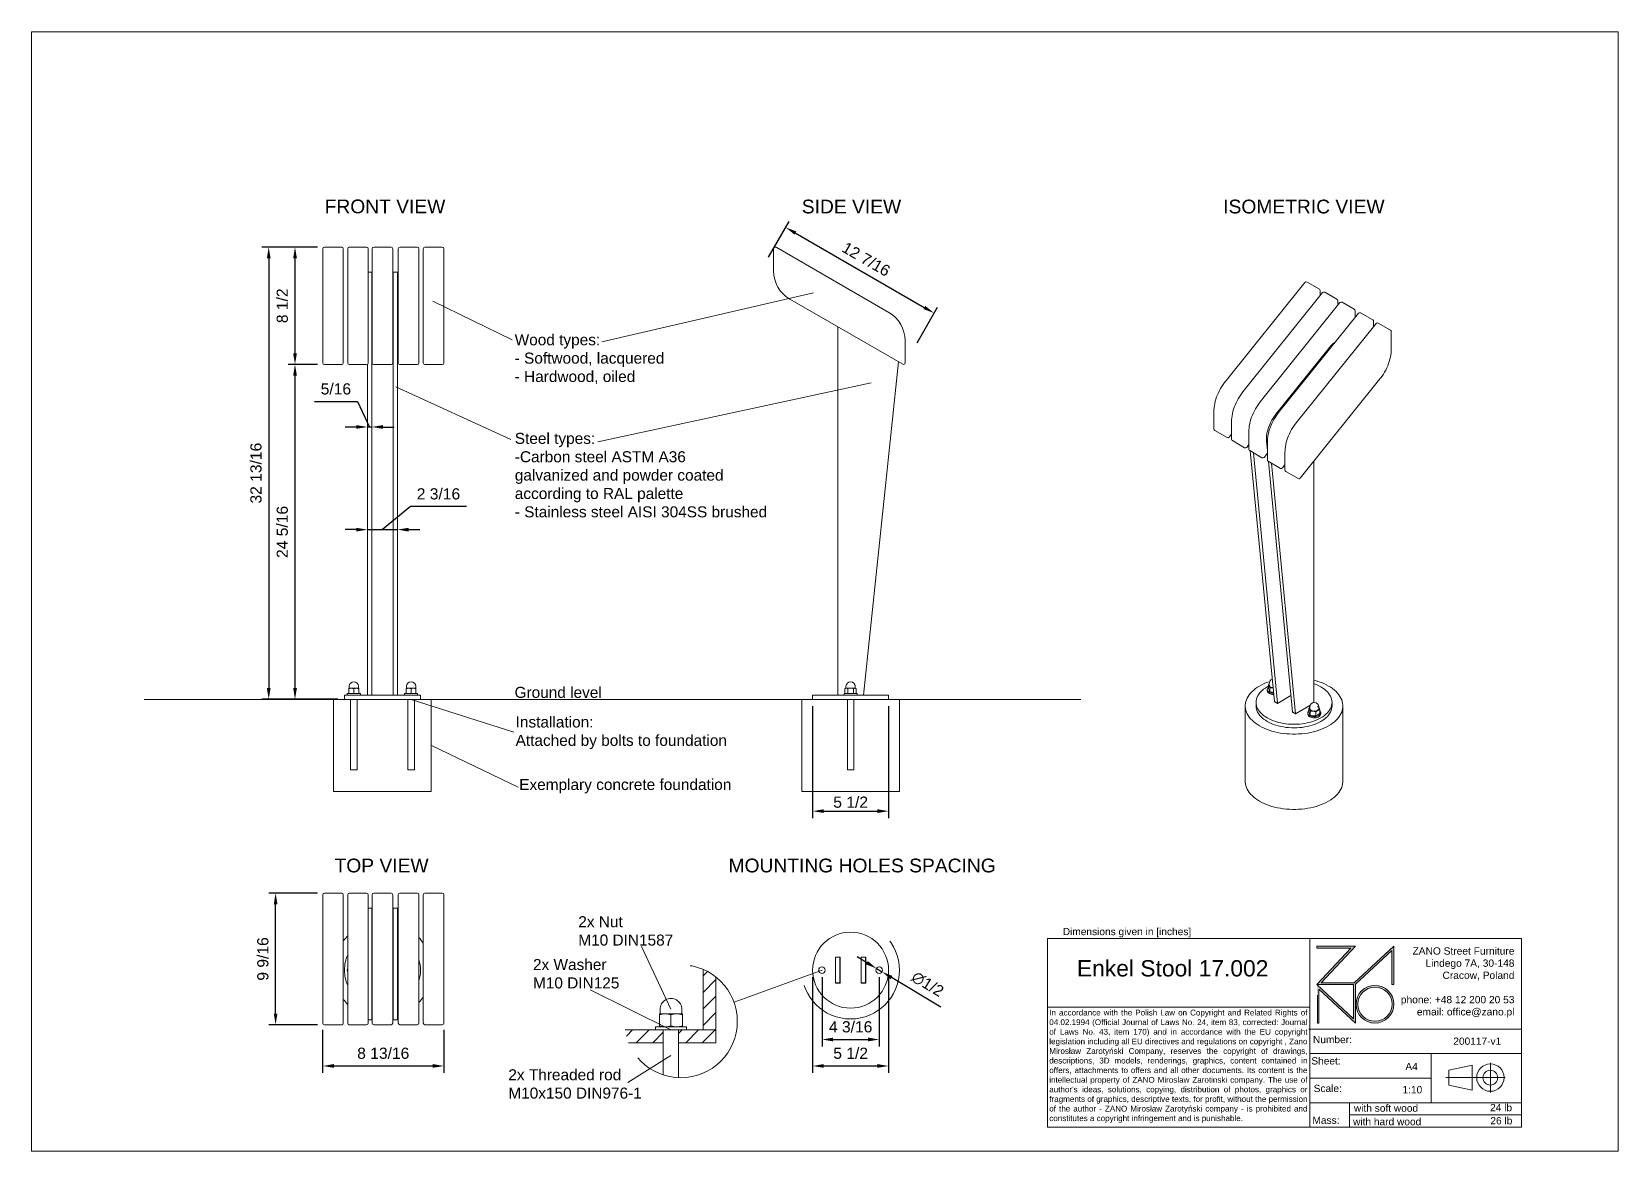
# Paper-space layout 'US' of a CAD drawing. Header units: inches. Extents: x -14.9 to -3.3, y -7.2 to 1.
# The model-space entities are those that its viewports show. They can reach past a viewport. Long polylines and large blocks are cut down to what shows.
import ezdxf

# ---------------------------------------------------------------- set-up
doc = ezdxf.new("R2010")
doc.units = ezdxf.units.IN
doc.linetypes.add('HIDDEN', pattern=[1.905, 1.27, -0.635])
for name, color, linetype, lineweight in [('ZANO_O', 10, 'Continuous', 0), ('ZANO_R', 7, 'Continuous', 0), ('ZANO_R_przerywana', 250, 'HIDDEN', 0), ('ZANO_W', 1, 'Continuous', 0)]:
    doc.layers.add(name, color=color, linetype=linetype, lineweight=lineweight)
doc.layers.add('ZANO_P', color=7, linetype='Continuous', lineweight=0, true_color=0xffffff)
doc.styles.get("Standard").update_dxf_attribs({"font": 'arial.ttf'})
doc.dimstyles.new('amerykanie', dxfattribs={"dimtxt": 50, "dimasz": 50, "dimexe": 0.5, "dimexo": 0.5, "dimgap": 1, "dimtad": 1, "dimdec": 0, "dimzin": 0, "dimlunit": 5, "dimtxsty": 'Standard', "dimcen": 0.09, "dimclrd": 1, "dimclre": 1, "dimclrt": 1, "dimazin": 0, "dimtfac": 1, "dimtdec": 0, "dimtmove": 0, "dimatfit": 3, "dimfxl": 1, "dimtzin": 0, "dimarcsym": 1})

psp = doc.layouts.new('US')

# ---------------------------------------------------------------- texts
at = {"layer": 'ZANO_O', "attachment_point": 1}
for s, insert, char_height, width in [('{\\fArial|b0|i0|c238|p34;FRONT VIEW}', (-12.739, -0.265), 0.1, 1.04774), ('{\\fArial|b0|i0|c238|p34;SIDE VIEW}', (-9.274, -0.266), 0.1, 1.0012), ('{\\fArial|b0|i0|c238|p34;ISOMETRIC VIEW}', (-6.214, -0.266), 0.1, 1.49258), ('\\pxql;Wood types:\\P- Softwood, lacquered\\P- Hardwood, oiled', (-11.359, -1.243), 0.08, 1.37907), ('\\pxql;Steel types:\\P-Carbon steel ASTM A36\\Pgalvanized and powder coated\\Paccording to RAL palette\\P- Stainless steel AISI 304SS brushed', (-11.358, -1.959), 0.08, 1.93979), ('{\\fArial|b0|i0|c238|p34;Ground level}', (-11.36, -3.803), 0.08, 0.78457), ('\\pxql;{\\fArial|b0|i0|c238|p34;Installation:\\FARIALUNI.TTF|c238;\\P\\fArial|b0|i0|c238|p34;Attached by bolts to foundation}', (-11.352, -4.018), 0.08, 1.81828), ('\\pxql;{\\fArial|b0|i0|c238|p34;Exemplary concrete foundation}', (-11.326, -4.472), 0.08, 1.68642), ('{\\fArial|b0|i0|c238|p34;TOP VIEW}', (-12.667, -5.05), 0.1, 0.86231), ('{\\fArial|b0|i0|c238|p34;MOUNTING HOLES SPACING}', (-9.806, -5.05), 0.1, 2.09064), ('2x Nut \\PM10 DIN1587', (-10.897, -5.468), 0.08, 0.89262), ('2x Washer \\PM10 DIN125', (-11.226, -5.779), 0.08, 0.85429), ('2x Threaded rod \\PM10x150 DIN976-1', (-11.405, -6.579), 0.08, 1.01516)]:
    psp.add_mtext(s, dxfattribs=dict(at, insert=insert, char_height=char_height, width=width))
at = {"layer": 'ZANO_R', "attachment_point": 1}
for s, insert, char_height, width in [('{\\fArial|b0|i0|c238|p34;Dimensions given in [inches]}', (-7.379, -5.553), 0.05269, 1.79436), ('\\pxqr;{\\fArial|b0|i0|c238|p34;ZANO Street Furniture\\FARIALUNI.TTF|c238;\\P\\fArial|b0|i0|c238|p34;Lindego 7A, 30-148\\FARIALUNI.TTF|c238;\\P\\fArial|b0|i0|c238|p34;Cracow, Poland\\FARIALUNI.TTF|c238;\\P\\P\\fArial|b0|i0|c238|p34;phone: +48 12 200 20 53\\FARIALUNI.TTF|c238;\\P\\fArial|b0|i0|c238|p34;email: office@zano.pl}', (-5.149, -5.694), 0.05298, 1.04998), ('\\pxql;Enkel Stool 17.002^I', (-7.276, -5.787), 0.11856, 1.7443), ("\\pxqj;{\\fArial|b0|i0|c238|p34;In accordance with the Polish Law on Copyright and Related Rights of 04.02.1994 (Official Journal of Laws No. 24, item 83, corrected: Journal of Laws No. 43, item 170) and in accordance with the EU copyright legislation including all EU directives and regulations on copyright , Zano Mirosław Zarotyński Company, reserves the copyright of drawings, descriptions, 3D models, renderings, graphics, content contained in offers, attachments to offers and all other documents. Its content is the intellectual property of ZANO Miroslaw Zarotinski company. The use of author's ideas, solutions, copying, distribution of photos, graphics or fragments of graphics, descriptive texts, for profit, without the permission of the author - ZANO Mirosław Zarotyński company - is prohibited and constitutes a copyright infringement and is punishable.}", (-7.477, -6.147), 0.041822, 1.86937), ('{\\fArial|b0|i0|c238|p34;Number:}', (-5.562, -6.337), 0.05269, 0.35585), ('{\\fArial|b0|i0|c238|p34;Sheet:}', (-5.574, -6.492), 0.05269, 254.32319), ('{\\fArial|b0|i0|c238|p34;A4}', (-4.891, -6.533), 0.05269, 0.18637), ('{\\fArial|b0|i0|c238|p34;Scale:}', (-5.557, -6.692), 0.05269, 254.32319), ('1:10', (-4.912, -6.701), 0.0527, 0.20756), ('{\\fArial|b0|i0|c238|p34;with soft wood}', (-5.265, -6.835), 0.05269, 1.21824), ('24 lb', (-4.276, -6.831), 0.0527, 0.22908), ('{\\fArial|b0|i0|c238|p34;Mass:}', (-5.566, -6.923), 0.05269, 254.32319), ('{\\fArial|b0|i0|c238|p34;with hard wood}', (-5.271, -6.933), 0.05269, 0.89713), ('26 lb', (-4.274, -6.926), 0.0527, 0.22731)]:
    psp.add_mtext(s, dxfattribs=dict(at, insert=insert, char_height=char_height, width=width))
at = {"layer": 'ZANO_R', "color": 1, "insert": (-4.543, -6.349), "char_height": 0.05269, "width": 0.49653, "attachment_point": 1}
psp.add_mtext('{\\C256;200117-v1}', dxfattribs=at)

msp = doc.modelspace()

# ---------------------------------------------------------------- blocks, each defined once
blk = doc.blocks.new('*D358')
at = {"layer": 'ZANO_W', "color": 1, "lineweight": -2}
for p, q in [((2.29, 60.82), (0.17, 60.82)), ((0.67, 60.01), (0.67, 53.11)), ((2.3, 52.3), (0.17, 52.3))]:
    blk.add_line(p, q, dxfattribs=at)
at = {"layer": 'ZANO_W', "color": 1}
for points in [[(0.81, 60.01), (0.54, 60.01), (0.67, 60.82)], [(0.54, 53.11), (0.81, 53.11), (0.67, 52.3)]]:
    blk.add_solid(points, dxfattribs=at)
at = {"layer": 'ZANO_W', "color": 1, "insert": (-0.25, 56.56), "char_height": 0.812, "attachment_point": 5, "rotation": 90}
blk.add_mtext('8 1/2', dxfattribs=at)
blk = doc.blocks.new('*D359')
at = {"layer": 'ZANO_W', "color": 1, "lineweight": -2}
for p, q in [((2.3, 52.3), (0.17, 52.3)), ((0.67, 51.49), (0.67, 28.8)), ((3.77, 27.99), (0.17, 27.99))]:
    blk.add_line(p, q, dxfattribs=at)
at = {"layer": 'ZANO_W', "color": 1}
for points in [[(0.81, 51.49), (0.54, 51.49), (0.67, 52.3)], [(0.54, 28.8), (0.81, 28.8), (0.67, 27.99)]]:
    blk.add_solid(points, dxfattribs=at)
at = {"layer": 'ZANO_W', "color": 1, "insert": (-0.25, 40.14), "char_height": 0.812, "attachment_point": 5, "rotation": 90}
blk.add_mtext('24 5/16', dxfattribs=at)
blk = doc.blocks.new('*D360')
at = {"layer": 'ZANO_W', "color": 1, "lineweight": -2}
for p, q in [((2.3, 60.82), (-1.74, 60.82)), ((-1.24, 60.01), (-1.24, 28.8)), ((3.77, 27.99), (-1.74, 27.99))]:
    blk.add_line(p, q, dxfattribs=at)
at = {"layer": 'ZANO_W', "color": 1}
for points in [[(-1.1, 60.01), (-1.37, 60.01), (-1.24, 60.82)], [(-1.37, 28.8), (-1.1, 28.8), (-1.24, 27.99)]]:
    blk.add_solid(points, dxfattribs=at)
at = {"layer": 'ZANO_W', "color": 1, "insert": (-2.16, 44.41), "char_height": 0.812, "attachment_point": 5, "rotation": 90}
blk.add_mtext('32 13/16', dxfattribs=at)
blk = doc.blocks.new('*D361')
at = {"layer": 'ZANO_W', "color": 1, "lineweight": -2}
for p, q in [((35.06, 60.1), (36.55, 62.68)), ((37, 61.85), (46.37, 56.44)), ((45.84, 53.88), (47.33, 56.46))]:
    blk.add_line(p, q, dxfattribs=at)
at = {"layer": 'ZANO_W', "color": 1}
for points in [[(37.07, 61.96), (36.94, 61.73), (36.3, 62.25)], [(46.31, 56.32), (46.44, 56.55), (47.08, 56.03)]]:
    blk.add_solid(points, dxfattribs=at)
at = {"layer": 'ZANO_W', "color": 1, "insert": (42.15, 59.94), "char_height": 0.812, "attachment_point": 5, "rotation": 330}
blk.add_mtext('12 7/16', dxfattribs=at)
blk = doc.blocks.new('*D362')
at = {"layer": 'ZANO_W', "color": 1, "lineweight": -2}
for p, q in [((2.3, 13.92), (-1.24, 13.92)), ((-0.74, 5.18), (-0.74, 13.11)), ((2.3, 4.37), (-1.24, 4.37))]:
    blk.add_line(p, q, dxfattribs=at)
at = {"layer": 'ZANO_W', "color": 1}
for points in [[(-0.6, 13.11), (-0.87, 13.11), (-0.74, 13.92)], [(-0.87, 5.18), (-0.6, 5.18), (-0.74, 4.37)]]:
    blk.add_solid(points, dxfattribs=at)
at = {"layer": 'ZANO_W', "color": 1, "insert": (-1.66, 9.14), "char_height": 0.812, "attachment_point": 5, "rotation": 90}
blk.add_mtext('9 9/16', dxfattribs=at)
blk = doc.blocks.new('*D363')
at = {"layer": 'ZANO_W', "color": 1, "lineweight": -2}
for p, q in [((2.68, 3.99), (2.68, 0.87)), ((11.48, 3.99), (11.48, 0.87)), ((3.5, 1.37), (10.67, 1.37))]:
    blk.add_line(p, q, dxfattribs=at)
at = {"layer": 'ZANO_W', "color": 1}
for points in [[(3.5, 1.51), (3.5, 1.24), (2.68, 1.37)], [(10.67, 1.24), (10.67, 1.51), (11.48, 1.37)]]:
    blk.add_solid(points, dxfattribs=at)
at = {"layer": 'ZANO_W', "color": 1, "insert": (7.08, 2.29), "char_height": 0.812, "attachment_point": 5}
blk.add_mtext('8 13/16', dxfattribs=at)
blk = doc.blocks.new('*D364')
at = {"layer": 'ZANO_W', "color": 1, "lineweight": -2}
for p, q in [((42.2, 8.87), (41.5, 9.29)), ((42.89, 8.45), (43.3, 8.21)), ((47.56, 5.64), (43.99, 7.79))]:
    blk.add_line(p, q, dxfattribs=at)
at = {"layer": 'ZANO_W', "color": 1}
for points in [[(42.13, 8.75), (42.27, 8.99), (42.89, 8.45)], [(44.06, 7.9), (43.92, 7.67), (43.3, 8.21)]]:
    blk.add_solid(points, dxfattribs=at)
at = {"layer": 'ZANO_W', "color": 1, "insert": (46.61, 7.31), "char_height": 0.812, "attachment_point": 5, "rotation": 328.9352}
blk.add_mtext('∅1/2', dxfattribs=at)
blk = doc.blocks.new('*D365')
at = {"layer": 'ZANO_W', "color": 1, "lineweight": -2}
for p, q in [((38.94, 7.83), (38.94, 2.79)), ((43.1, 7.83), (43.1, 2.79)), ((39.75, 3.29), (42.28, 3.29))]:
    blk.add_line(p, q, dxfattribs=at)
at = {"layer": 'ZANO_W', "color": 1}
for points in [[(39.75, 3.43), (39.75, 3.16), (38.94, 3.29)], [(42.28, 3.16), (42.28, 3.43), (43.1, 3.29)]]:
    blk.add_solid(points, dxfattribs=at)
at = {"layer": 'ZANO_W', "color": 1, "insert": (41.02, 4.21), "char_height": 0.812, "attachment_point": 5}
blk.add_mtext('4 3/16', dxfattribs=at)
blk = doc.blocks.new('*D366')
at = {"layer": 'ZANO_W', "color": 1, "lineweight": -2}
for p, q in [((38.26, 27.49), (38.26, 19.37)), ((43.77, 27.49), (43.77, 19.37)), ((39.07, 19.87), (42.96, 19.87))]:
    blk.add_line(p, q, dxfattribs=at)
at = {"layer": 'ZANO_W', "color": 1}
for points in [[(39.07, 20.01), (39.07, 19.74), (38.26, 19.87)], [(42.96, 19.74), (42.96, 20.01), (43.77, 19.87)]]:
    blk.add_solid(points, dxfattribs=at)
at = {"layer": 'ZANO_W', "color": 1, "insert": (41.02, 20.52), "char_height": 0.812, "attachment_point": 5}
blk.add_mtext('5 1/2', dxfattribs=at)
blk = doc.blocks.new('*D367')
at = {"layer": 'ZANO_W', "color": 1, "lineweight": -2}
for p, q in [((38.26, 7.83), (38.26, 0.87)), ((43.77, 7.83), (43.77, 0.87)), ((39.07, 1.37), (42.96, 1.37))]:
    blk.add_line(p, q, dxfattribs=at)
at = {"layer": 'ZANO_W', "color": 1}
for points in [[(39.07, 1.51), (39.07, 1.24), (38.26, 1.37)], [(42.96, 1.24), (42.96, 1.51), (43.77, 1.37)]]:
    blk.add_solid(points, dxfattribs=at)
at = {"layer": 'ZANO_W', "color": 1, "insert": (41.02, 2.29), "char_height": 0.812, "attachment_point": 5}
blk.add_mtext('5 1/2', dxfattribs=at)
blk = doc.blocks.new('*D369')
at = {"layer": 'ZANO_W', "color": 1, "lineweight": -2}
for p, q in [((9.06, 41.98), (7.02, 40.31)), ((13.13, 41.98), (9.06, 41.98)), ((5.93, 40.81), (5.93, 40.81)), ((8.11, 40.81), (8.11, 40.81)), ((5.12, 40.31), (4.31, 40.31)), ((5.93, 40.31), (8.11, 40.31)), ((8.92, 40.31), (9.74, 40.31))]:
    blk.add_line(p, q, dxfattribs=at)
at = {"layer": 'ZANO_W', "color": 1}
for points in [[(5.12, 40.17), (5.12, 40.44), (5.93, 40.31)], [(8.92, 40.44), (8.92, 40.17), (8.11, 40.31)]]:
    blk.add_solid(points, dxfattribs=at)
at = {"layer": 'ZANO_W', "color": 1, "insert": (11.09, 42.9), "char_height": 0.812, "attachment_point": 5}
blk.add_mtext('2 3/16', dxfattribs=at)
blk = doc.blocks.new('*D370')
at = {"layer": 'ZANO_W', "color": 1, "lineweight": -2}
for p, q in [((2.09, 49.6), (5.2, 49.6)), ((5.2, 49.6), (6.09, 47.76)), ((5.12, 47.76), (4.31, 47.76)), ((5.93, 48.26), (5.93, 48.26)), ((6.25, 47.76), (5.93, 47.76)), ((6.25, 48.26), (6.25, 48.26)), ((7.06, 47.76), (7.87, 47.76))]:
    blk.add_line(p, q, dxfattribs=at)
at = {"layer": 'ZANO_W', "color": 1}
for points in [[(5.12, 47.63), (5.12, 47.9), (5.93, 47.76)], [(7.06, 47.9), (7.06, 47.63), (6.25, 47.76)]]:
    blk.add_solid(points, dxfattribs=at)
at = {"layer": 'ZANO_W', "color": 1, "insert": (3.64, 50.52), "char_height": 0.812, "attachment_point": 5}
blk.add_mtext('5/16', dxfattribs=at)

# ---------------------------------------------------------------- dimensions: what is measured, and where the dimension line sits
at = {"layer": 'ZANO_W'}
dim = msp.add_aligned_dim(p1=(34.81032, 59.67155), p2=(45.58804, 53.44903), distance=2.97948, dimstyle='amerykanie', override={"dimtxt": 0.8125, "dimasz": 0.8125, "dimgap": 0.5, "dimdec": 4, "dimaunit": 1, "dimadec": 1, "dimtdec": 4, "dimtmove": 1, "dimfrac": 2}, dxfattribs=at)
dim.commit()
dim.dimension.update_dxf_attribs({"geometry": '*D361', "text_midpoint": (42.14898, 59.93743)})
for base, p1, p2, picture, middle in [((-1.2357084064, 27.9877512858), (2.8024707554, 60.8224012858), (4.2655970058, 27.9877512858), '*D360', (-2.1560912508, 44.4050762858)), ((0.67363, 27.98775), (2.80247, 52.29819), (4.2656, 27.98775), '*D359', (-0.24648, 40.14297)), ((-0.73571, 13.91973), (2.80247, 4.36954), (2.80247, 13.91973), '*D362', (-1.65581, 9.14464))]:
    dim = msp.add_linear_dim(base=base, p1=p1, p2=p2, angle=90, dimstyle='amerykanie', override={"dimtxt": 0.8125, "dimasz": 0.8125, "dimgap": 0.5, "dimdec": 4, "dimaunit": 1, "dimadec": 1, "dimtdec": 4, "dimtmove": 1, "dimfrac": 2}, dxfattribs=at)
    dim.commit()
    dim.dimension.update_dxf_attribs({"geometry": picture, "text_midpoint": middle})
dim = msp.add_linear_dim(base=(0.67363, 52.29819), p1=(2.78687, 60.82137), p2=(2.80247, 52.29819), angle=90, dimstyle='amerykanie', override={"dimtxt": 0.8125, "dimasz": 0.8125, "dimgap": 0.5, "dimdec": 4, "dimaunit": 1, "dimadec": 1, "dimtdec": 4, "dimtmove": 1, "dimfrac": 2}, dxfattribs=at)
dim.commit()
dim.dimension.update_dxf_attribs({"geometry": '*D358', "text_midpoint": (0.67363, 56.55978), "dimtype": 160})
for base, p1, p2, picture, middle in [((5.93352, 47.76112), (6.2486, 47.76112), (5.93352, 47.76112), '*D370', (4.69586, 49.60252)), ((8.111473, 40.308425), (5.933522, 40.308425), (8.111473, 40.308425), '*D369', (9.558828, 41.978807)), ((43.77266, 19.87406), (38.25885, 27.98775), (43.77266, 27.98775), '*D366', (41.01576, 19.60466))]:
    dim = msp.add_linear_dim(base=base, p1=p1, p2=p2, dimstyle='amerykanie', override={"dimtxt": 0.8125, "dimasz": 0.8125, "dimgap": 0.5, "dimdec": 4, "dimaunit": 1, "dimadec": 1, "dimtdec": 4, "dimtmove": 1, "dimfrac": 2}, dxfattribs=at)
    dim.commit()
    dim.dimension.update_dxf_attribs({"geometry": picture, "text_midpoint": middle, "dimtype": 160})
dim = msp.add_diameter_dim_2p(p1=(42.89283, 8.44998), p2=(43.29766, 8.20611), dimstyle='amerykanie', override={"dimtxt": 0.8125, "dimasz": 0.8125, "dimgap": 0.5, "dimdec": 4, "dimaunit": 1, "dimadec": 1, "dimtdec": 4, "dimtmove": 1, "dimfrac": 2}, dxfattribs=at)
dim.commit()
dim.dimension.update_dxf_attribs({"geometry": '*D364', "text_midpoint": (46.61029, 7.30512)})
for base, p1, p2, picture, middle in [((43.77266, 1.37193), (38.25886, 8.32804), (43.77266, 8.32804), '*D367', (41.01576, 2.29203)), ((43.09525, 3.29234), (38.93626, 8.32804), (43.09525, 8.32804), '*D365', (41.01576, 4.21272)), ((11.47883, 1.37193), (2.68432, 4.4877), (11.47883, 4.4877), '*D363', (7.08157, 2.29231))]:
    dim = msp.add_linear_dim(base=base, p1=p1, p2=p2, dimstyle='amerykanie', override={"dimtxt": 0.8125, "dimasz": 0.8125, "dimgap": 0.5, "dimdec": 4, "dimaunit": 1, "dimadec": 1, "dimtdec": 4, "dimtmove": 1, "dimfrac": 2}, dxfattribs=at)
    dim.commit()
    dim.dimension.update_dxf_attribs({"geometry": picture, "text_midpoint": middle})

# ---------------------------------------------------------------- linework, layer by layer
at = {"layer": 'ZANO_R'}
for p, q in [((2.68432, 55.97493), (2.68432, 60.70425)), ((4.06277, 60.8224), (2.80247, 60.8224)), ((4.18092, 60.70425), (4.18092, 55.97493)), ((4.496, 55.97493), (4.496, 60.70425)), ((5.87445, 60.8224), (4.61415, 60.8224)), ((5.9926, 60.70425), (5.9926, 55.97493)), ((6.2742, 55.97493), (6.2742, 60.70425)), ((7.65265, 60.8224), (6.39235, 60.8224)), ((7.7708, 60.70425), (7.7708, 55.97493)), ((8.17055, 55.97493), (8.17055, 60.70425)), ((9.549, 60.8224), (8.2887, 60.8224)), ((9.66715, 60.70425), (9.66715, 55.97493)), ((9.98223, 55.97493), (9.98223, 60.70425)), ((11.36068, 60.8224), (10.10038, 60.8224)), ((11.47883, 60.70425), (11.47883, 55.97493)), ((35.42407, 59.08981), (35.42407, 60.70425)), ((35.6013, 60.80657), (43.79273, 56.07725)), ((6.2486, 59.00881), (5.9926, 59.00881)), ((6.2486, 59.00881), (6.2486, 58.8769)), ((6.2486, 55.61727), (6.2486, 58.8769)), ((8.11147, 59.00881), (7.7964, 59.00881)), ((7.7964, 58.8769), (7.7964, 59.00881)), ((7.7964, 55.61727), (7.7964, 58.8769)), ((8.11147, 59.00881), (8.11147, 58.8769)), ((8.11147, 55.61727), (8.11147, 58.8769)), ((74.01139, 58.25504), (68.21918, 51.04959)), ((75.05371, 57.76889), (74.16255, 58.28334)), ((75.11279, 57.29204), (75.11279, 57.66656)), ((44.79703, 52.31402), (36.6056, 57.04335)), ((75.29244, 57.51551), (69.50023, 50.31005)), ((76.54982, 56.78964), (70.7576, 49.58418)), ((76.33476, 57.02935), (75.4436, 57.54381)), ((76.39384, 56.59561), (76.39384, 56.92703)), ((77.59214, 56.30348), (76.70097, 56.81794)), ((2.68432, 54.03078), (2.68432, 55.97493)), ((4.18092, 55.97493), (4.18092, 54.03078)), ((4.496, 54.03078), (4.496, 55.97493)), ((5.9926, 55.97493), (5.9926, 54.03078)), ((6.2486, 55.61727), (6.2486, 53.70604)), ((6.2742, 54.03078), (6.2742, 55.97493)), ((7.7708, 55.97493), (7.7708, 54.03078)), ((7.7964, 53.70604), (7.7964, 55.61727)), ((8.11147, 55.61727), (8.11147, 53.70604)), ((8.17055, 54.03078), (8.17055, 55.97493)), ((9.66715, 55.97493), (9.66715, 54.03078)), ((9.98223, 54.03078), (9.98223, 55.97493)), ((11.47883, 55.97493), (11.47883, 54.03078)), ((77.89074, 56.01554), (72.09853, 48.81008)), ((77.65122, 55.71758), (77.65122, 56.20116)), ((78.93306, 55.52938), (78.0419, 56.04384)), ((78.99215, 55.05253), (78.99215, 55.42706)), ((80.21411, 54.78985), (79.32295, 55.30431)), ((40.08346, 55.0354), (40.08346, 28.30283)), ((79.17179, 55.27601), (73.37958, 48.07055)), ((80.27319, 53.36927), (80.27319, 54.68752)), ((2.68432, 52.41635), (2.68432, 54.03078)), ((4.18092, 54.03078), (4.18092, 52.41635)), ((4.496, 52.41635), (4.496, 54.03078)), ((5.9926, 54.03078), (5.9926, 52.41635)), ((6.2486, 28.30283), (6.2486, 53.70604)), ((6.2742, 52.41635), (6.2742, 54.03078)), ((7.7708, 54.03078), (7.7708, 52.41635)), ((7.7964, 28.30283), (7.7964, 53.70604)), ((8.11147, 28.30283), (8.11147, 53.70604)), ((8.17055, 52.41635), (8.17055, 54.03078)), ((9.66715, 54.03078), (9.66715, 52.41635)), ((9.98223, 52.41635), (9.98223, 54.03078)), ((11.47883, 54.03078), (11.47883, 52.41635)), ((44.97426, 54.03078), (44.97426, 52.41635)), ((71.90574, 48.68148), (75.89796, 53.64777)), ((2.80247, 52.29819), (4.06277, 52.29819)), ((4.61415, 52.29819), (5.87445, 52.29819)), ((5.93352, 28.30283), (5.93352, 52.31402)), ((6.39235, 52.29819), (7.65265, 52.29819)), ((8.2887, 52.29819), (9.549, 52.29819)), ((10.10038, 52.29819), (11.36068, 52.29819)), ((41.94805, 28.30283), (44.49034, 52.49109)), ((73.66122, 44.04412), (79.45344, 51.24958)), ((67.39942, 48.9299), (67.39942, 47.61165)), ((67.4585, 47.50932), (68.34966, 46.99486)), ((68.50082, 47.02316), (68.68047, 47.24664)), ((68.68047, 48.19036), (68.68047, 46.87211)), ((69.93784, 47.4645), (69.93784, 46.14624)), ((68.73955, 46.76978), (69.63071, 46.25533)), ((69.78187, 46.28363), (69.93784, 46.47765)), ((71.27877, 46.08194), (71.21715, 46.72337)), ((71.27877, 46.6904), (71.27877, 45.37214)), ((69.99693, 46.04392), (70.88809, 45.52946)), ((71.78786, 27.83094), (70.04064, 46.01868)), ((72.01065, 27.70233), (70.26344, 45.89006)), ((71.03925, 45.55776), (71.27877, 45.85572)), ((71.33785, 45.26982), (72.22902, 44.75536)), ((73.10511, 27.07051), (71.3579, 45.25824)), ((73.32791, 26.94189), (71.58069, 45.12963)), ((72.38017, 44.78366), (72.55982, 45.00713)), ((72.55982, 45.95086), (72.55982, 44.63261)), ((74.64637, 45.26964), (74.64637, 27.7649)), ((72.6189, 44.53028), (73.51006, 44.01582)), ((4.60824, 28.93297), (4.60824, 28.80498)), ((5.27777, 28.80498), (5.27777, 28.93297)), ((8.76722, 28.93297), (8.76722, 28.80498)), ((9.43675, 28.80498), (9.43675, 28.93297)), ((40.68099, 28.93297), (40.68099, 28.80498)), ((41.35052, 28.80498), (41.35052, 28.93297)), ((71.35135, 29.05313), (71.35135, 28.78324)), ((71.41193, 29.13038), (71.41193, 29.02587)), ((71.45728, 28.8249), (71.45728, 28.55501)), ((71.69328, 28.81554), (71.65495, 28.82017)), ((-10.28411, 27.98775), (25.1266, 27.98775)), ((3.47791, 27.98775), (10.56708, 27.98775)), ((10.56708, 27.98775), (3.47791, 27.98775)), ((4.2656, 28.30283), (4.2656, 27.98775)), ((4.2656, 28.30283), (9.7794, 28.30283)), ((4.4704, 28.40129), (4.4704, 28.30283)), ((4.4704, 28.40129), (5.12347, 28.40129)), ((4.58855, 28.79513), (4.58855, 28.76347)), ((4.76578, 28.79513), (4.58855, 28.79513)), ((4.58855, 28.76347), (4.58855, 28.43295)), ((4.58855, 28.43295), (4.58855, 28.40129)), ((5.17931, 27.98775), (4.70856, 27.98775)), ((5.12024, 28.79513), (4.76578, 28.79513)), ((4.94301, 28.76347), (4.94301, 28.43295)), ((5.29747, 28.79513), (5.12024, 28.79513)), ((5.12347, 28.40129), (5.41562, 28.40129)), ((5.29747, 28.79513), (5.29747, 28.76347)), ((5.29747, 28.76347), (5.29747, 28.43295)), ((5.29747, 28.43295), (5.29747, 28.40129)), ((5.41562, 28.30283), (5.41562, 28.40129)), ((8.62938, 28.40129), (8.62938, 28.30283)), ((8.62938, 28.40129), (9.28245, 28.40129)), ((8.74753, 28.79513), (8.74753, 28.76347)), ((8.92476, 28.79513), (8.74753, 28.79513)), ((8.74753, 28.76347), (8.74753, 28.43295)), ((8.74753, 28.43295), (8.74753, 28.40129)), ((9.33829, 27.98775), (8.86755, 27.98775)), ((9.27922, 28.79513), (8.92476, 28.79513)), ((9.10199, 28.76347), (9.10199, 28.43295)), ((9.45645, 28.79513), (9.27922, 28.79513)), ((9.28245, 28.40129), (9.5746, 28.40129)), ((9.45645, 28.79513), (9.45645, 28.76347)), ((9.45645, 28.76347), (9.45645, 28.43295)), ((9.45645, 28.43295), (9.45645, 28.40129)), ((9.5746, 28.30283), (9.5746, 28.40129)), ((9.7794, 27.98775), (9.7794, 28.30283)), ((22.58207, 27.98775), (57.72811, 27.98775)), ((37.47117, 27.98775), (44.56034, 27.98775)), ((41.01576, 27.98775), (37.47117, 27.98775)), ((38.25885, 28.30283), (38.25885, 27.98775)), ((38.25885, 28.30283), (41.01576, 28.30283)), ((40.54314, 28.40129), (40.54314, 28.30283)), ((40.54314, 28.40129), (41.48837, 28.40129)), ((40.6613, 28.79513), (40.60646, 28.76347)), ((40.60646, 28.76347), (40.60646, 28.43295)), ((40.60646, 28.43295), (40.6613, 28.40129)), ((40.70879, 28.79513), (40.6613, 28.79513)), ((41.01576, 28.79513), (40.70879, 28.79513)), ((41.25159, 27.98775), (40.77992, 27.98775)), ((41.25159, 27.98775), (40.77992, 27.98775)), ((40.81111, 28.76347), (40.81111, 28.43295)), ((41.32273, 28.79513), (41.01576, 28.79513)), ((41.01576, 28.30283), (43.77266, 28.30283)), ((44.56034, 27.98775), (41.01576, 27.98775)), ((41.2204, 28.76347), (41.2204, 28.43295)), ((41.37021, 28.79513), (41.32273, 28.79513)), ((41.42505, 28.76347), (41.37021, 28.79513)), ((41.37021, 28.40129), (41.42505, 28.43295)), ((41.42505, 28.76347), (41.42505, 28.43295)), ((41.48837, 28.30283), (41.48837, 28.40129)), ((43.77266, 27.98775), (43.77266, 28.30283)), ((70.46022, 27.76698), (70.46022, 27.50971)), ((71.27408, 28.69624), (71.27408, 28.61584)), ((71.72227, 28.49291), (71.65495, 28.49859)), ((71.78742, 27.83551), (71.77454, 27.82808)), ((71.77454, 27.82808), (72.00569, 27.69464)), ((71.78786, 27.83094), (72.01065, 27.70233)), ((71.78786, 27.82039), (71.78786, 27.83094)), ((72.00569, 27.69464), (72.99054, 28.26318)), ((72.01065, 27.6975), (72.01065, 27.70233)), ((75.97402, 27.50971), (75.97402, 27.76698)), ((73.10468, 27.07508), (73.0918, 27.06764)), ((73.0918, 27.06764), (73.32294, 26.93421)), ((73.10511, 27.07051), (73.32791, 26.94189)), ((73.10511, 27.05995), (73.10511, 27.07051)), ((73.32294, 26.93421), (74.36999, 27.53865)), ((73.32791, 26.93707), (73.32791, 26.94189)), ((74.21493, 26.99853), (74.21493, 26.91813)), ((74.29219, 27.35542), (74.29219, 27.08553)), ((74.35277, 27.43267), (74.35277, 27.32815)), ((74.39812, 27.12719), (74.39812, 26.8573)), ((74.79347, 27.06603), (74.79347, 26.79615)), ((75.0223, 27.32815), (75.0223, 27.43267)), ((75.0223, 27.38737), (75.02992, 27.37307)), ((75.08288, 27.23311), (75.08288, 26.96322)), ((75.16015, 26.91813), (75.16015, 26.99853)), ((2.80247, 13.91973), (4.06277, 13.91973)), ((4.61415, 13.91973), (5.87445, 13.91973)), ((6.39235, 13.91973), (7.65265, 13.91973)), ((8.2887, 13.91973), (9.549, 13.91973)), ((10.10038, 13.91973), (11.36068, 13.91973)), ((2.68432, 5.61015), (2.68432, 13.80158)), ((4.18092, 13.80158), (4.18092, 5.61015)), ((4.496, 5.61015), (4.496, 13.80158)), ((5.9926, 13.80158), (5.9926, 5.61015)), ((6.2486, 12.82235), (5.9926, 12.82235)), ((6.2486, 12.82235), (6.2486, 12.69043)), ((6.2486, 12.69043), (6.2486, 11.34543)), ((6.2742, 5.61015), (6.2742, 13.80158)), ((7.7708, 13.80158), (7.7708, 5.61015)), ((8.11147, 12.82235), (7.7964, 12.82235)), ((7.7964, 12.69043), (7.7964, 12.82235)), ((7.7964, 11.34543), (7.7964, 12.69043)), ((8.11147, 12.82235), (8.11147, 12.69043)), ((8.11147, 12.69043), (8.11147, 11.34543)), ((8.17055, 5.61015), (8.17055, 13.80158)), ((9.66715, 13.80158), (9.66715, 5.61015)), ((9.98223, 5.61015), (9.98223, 13.80158)), ((11.47883, 13.80158), (11.47883, 5.61015)), ((6.2742, 11.79274), (6.2486, 11.78712)), ((7.7964, 11.78712), (7.7708, 11.79274)), ((6.2486, 5.69958), (6.2486, 11.34543)), ((6.2742, 10.98145), (6.2486, 10.97409)), ((7.7964, 10.97409), (7.7708, 10.98145)), ((7.7964, 5.69958), (7.7964, 11.34543)), ((8.11147, 5.69958), (8.11147, 11.34543)), ((6.2545, 9.27327), (6.2486, 9.27327)), ((6.2545, 7.38282), (6.2545, 9.27327)), ((7.79049, 9.27327), (7.79049, 7.38282)), ((7.7964, 9.27327), (7.79049, 9.27327)), ((8.11738, 9.27327), (8.11147, 9.27327)), ((8.11738, 7.38282), (8.11738, 9.27327)), ((39.92087, 7.38282), (39.92087, 9.27327)), ((39.92087, 9.27327), (40.24776, 9.27327)), ((39.92678, 9.26034), (40.24185, 9.26034)), ((39.92678, 7.39575), (39.92678, 9.26034)), ((40.24185, 7.39575), (40.24185, 9.26034)), ((40.24776, 9.27327), (40.24776, 7.38282)), ((41.78375, 7.38282), (41.78375, 9.27327)), ((41.78375, 9.27327), (42.11064, 9.27327)), ((41.78966, 7.39575), (41.78966, 9.26034)), ((41.78966, 9.26034), (42.10473, 9.26034)), ((42.10473, 7.39575), (42.10473, 9.26034)), ((42.11064, 9.27327), (42.11064, 7.38282)), ((30.30152, 8.38448), (30.30152, 3.98645)), ((30.30152, 7.90452), (30.62573, 8.22873)), ((6.2486, 7.38282), (6.2545, 7.38282)), ((7.79049, 7.38282), (7.7964, 7.38282)), ((8.11147, 7.38282), (8.11738, 7.38282)), ((30.30152, 6.70798), (31.23421, 7.64067)), ((31.23421, 7.82956), (31.23421, 3.98645)), ((40.24776, 7.38282), (39.92087, 7.38282)), ((39.92678, 7.39575), (40.24185, 7.39575)), ((42.11064, 7.38282), (41.78375, 7.38282)), ((41.78966, 7.39575), (42.10473, 7.39575)), ((30.30152, 5.51144), (31.23421, 6.44413)), ((2.68432, 4.4877), (2.68432, 5.61015)), ((4.18092, 5.61015), (4.18092, 4.4877)), ((4.496, 4.4877), (4.496, 5.61015)), ((5.9926, 5.61015), (5.9926, 4.4877)), ((5.9926, 4.71498), (6.2486, 4.71498)), ((6.2486, 5.69958), (6.2486, 4.71498)), ((6.2486, 5.682), (6.2742, 5.67464)), ((6.2486, 4.86897), (6.2742, 4.86335)), ((6.2742, 4.4877), (6.2742, 5.61015)), ((7.7708, 5.67464), (7.7964, 5.682)), ((7.7708, 5.61015), (7.7708, 4.4877)), ((7.7708, 4.86335), (7.7964, 4.86897)), ((7.7964, 4.71498), (7.7964, 5.69958)), ((7.7964, 4.71498), (8.11147, 4.71498)), ((8.11147, 5.69958), (8.11147, 4.71498)), ((8.17055, 4.4877), (8.17055, 5.61015)), ((9.66715, 5.61015), (9.66715, 4.4877)), ((9.98223, 4.4877), (9.98223, 5.61015)), ((11.47883, 5.61015), (11.47883, 4.4877)), ((27.13038, 5.07733), (27.13038, 5.15231)), ((27.55009, 5.15231), (27.13038, 5.15231)), ((27.13038, 5.07733), (27.33601, 5.13173)), ((27.13038, 5.07733), (27.13038, 4.29459)), ((27.17702, 5.47875), (27.17702, 5.17563)), ((27.33601, 5.13173), (27.55009, 5.15231)), ((28.38951, 5.15231), (27.55009, 5.15231)), ((27.9698, 5.07733), (28.17543, 5.13173)), ((27.9698, 5.07733), (27.9698, 4.29459)), ((28.17543, 5.13173), (28.38951, 5.15231)), ((28.80922, 5.15231), (28.38951, 5.15231)), ((28.76258, 5.17563), (28.76258, 5.47875)), ((28.80922, 5.07733), (28.80922, 5.15231)), ((28.80922, 5.07733), (28.80922, 4.29459)), ((30.30152, 4.3149), (31.23421, 5.24759)), ((4.06277, 4.36954), (2.80247, 4.36954)), ((5.87445, 4.36954), (4.61415, 4.36954)), ((7.65265, 4.36954), (6.39235, 4.36954)), ((9.549, 4.36954), (8.2887, 4.36954)), ((11.36068, 4.36954), (10.10038, 4.36954)), ((24.63951, 3.98854), (27.41019, 3.98645)), ((24.73606, 3.5356), (25.1889, 3.98844)), ((25.45076, 3.05376), (26.38437, 3.98737)), ((26.6473, 3.05376), (27.41019, 3.81665)), ((26.85058, 4.21962), (26.85058, 3.98645)), ((29.08902, 4.21962), (26.85058, 4.21962)), ((29.08902, 3.98645), (26.85058, 3.98645)), ((27.13038, 4.21962), (27.13038, 4.29459)), ((27.41019, 3.05376), (27.41019, 3.98645)), ((27.41019, 3.98645), (27.41019, 0.72124)), ((27.76418, 4.2402), (27.55009, 4.21962)), ((27.9698, 4.29459), (27.76418, 4.2402)), ((28.60359, 4.2402), (28.38951, 4.21962)), ((28.52941, 3.05376), (28.52941, 3.98645)), ((28.52941, 3.98645), (31.23421, 3.98645)), ((28.52941, 3.98645), (28.52941, 0.51936)), ((28.52941, 3.73933), (28.77653, 3.98645)), ((28.80922, 4.29459), (28.60359, 4.2402)), ((28.80922, 4.21962), (28.80922, 4.29459)), ((29.04038, 3.05376), (29.97307, 3.98645)), ((29.08902, 3.98645), (29.08902, 4.21962)), ((30.23692, 3.05376), (31.16961, 3.98645)), ((31.23421, 3.98645), (30.30152, 3.98645)), ((31.16961, 3.98645), (31.23421, 4.05105)), ((27.41019, 3.05376), (24.88215, 3.05376)), ((31.23421, 3.05376), (28.52941, 3.05376))]:
    msp.add_line(p, q, dxfattribs=at)
at = {"layer": 'ZANO_R', "flags": 128}
for points in [[(79.45344, 51.24958), (79.50835, 51.31957), (79.60846, 51.45641), (79.70316, 51.59841), (79.79197, 51.74483), (79.87444, 51.89492), (79.95014, 52.0479), (80.01867, 52.20299), (80.07967, 52.35941), (80.13282, 52.51637), (80.17782, 52.67308), (80.2144, 52.82876), (80.24234, 52.98262), (80.26143, 53.13391), (80.27152, 53.28186), (80.27319, 53.36927)], [(68.21918, 51.04959), (68.16426, 50.9796), (68.06416, 50.84276), (67.96945, 50.70076), (67.88064, 50.55434), (67.79817, 50.40425), (67.72248, 50.25127), (67.65394, 50.09618), (67.59294, 49.93976), (67.53979, 49.7828), (67.49479, 49.62609), (67.45821, 49.47041), (67.43028, 49.31655), (67.41118, 49.16526), (67.40109, 49.01731), (67.39942, 48.9299)], [(69.50023, 50.31005), (69.44531, 50.24007), (69.34521, 50.10323), (69.2505, 49.96122), (69.16169, 49.8148), (69.07922, 49.66472), (69.00352, 49.51174), (68.93499, 49.35664), (68.87399, 49.20022), (68.82084, 49.04326), (68.77584, 48.88655), (68.73926, 48.73088), (68.71133, 48.57701), (68.69223, 48.42573), (68.68214, 48.27778), (68.68047, 48.19036)], [(70.7576, 49.58418), (70.70269, 49.5142), (70.60258, 49.37736), (70.50788, 49.23535), (70.41907, 49.08893), (70.3366, 48.93885), (70.2609, 48.78587), (70.19237, 48.63077), (70.13137, 48.47435), (70.07822, 48.31739), (70.03322, 48.16068), (69.99664, 48.00501), (69.9687, 47.85114), (69.94961, 47.69986), (69.93952, 47.55191), (69.93784, 47.4645)], [(71.21715, 46.72337), (71.2097, 46.86124), (71.21318, 47.00563), (71.22755, 47.15538), (71.25271, 47.30935), (71.28846, 47.4663), (71.33451, 47.62502), (71.3905, 47.78425), (71.45601, 47.94275), (71.5305, 48.09928), (71.6134, 48.2526), (71.70406, 48.40151), (71.80176, 48.54485), (71.90574, 48.68148)], [(72.09853, 48.81008), (72.04361, 48.7401), (71.94351, 48.60326), (71.8488, 48.46126), (71.75999, 48.31483), (71.67752, 48.16475), (71.60183, 48.01177), (71.53329, 47.85667), (71.47229, 47.70025), (71.41914, 47.54329), (71.37415, 47.38659), (71.33756, 47.23091), (71.30963, 47.07704), (71.29053, 46.92576), (71.28044, 46.77781), (71.27877, 46.6904)], [(73.37958, 48.07055), (73.32466, 48.00057), (73.22456, 47.86373), (73.12985, 47.72172), (73.04104, 47.5753), (72.95857, 47.42521), (72.88288, 47.27223), (72.81434, 47.11714), (72.75334, 46.96072), (72.70019, 46.80376), (72.65519, 46.64705), (72.61861, 46.49138), (72.59068, 46.33751), (72.57158, 46.18622), (72.56149, 46.03828), (72.55982, 45.95086)], [(71.35135, 28.93867), (71.26769, 28.89236), (71.13359, 28.80921), (71.0101, 28.72075), (70.89786, 28.62743), (70.79744, 28.52972), (70.70935, 28.42813), (70.63404, 28.32317), (70.57189, 28.21537), (70.52322, 28.10529), (70.48828, 27.99348), (70.46724, 27.88052), (70.46022, 27.76698), (70.46724, 27.65345), (70.48828, 27.54049), (70.52322, 27.42868), (70.57189, 27.3186), (70.63404, 27.2108), (70.70935, 27.10584), (70.79744, 27.00425), (70.89786, 26.90654), (71.0101, 26.81322), (71.13359, 26.72476), (71.26769, 26.64161), (71.41173, 26.56419), (71.56497, 26.4929), (71.72662, 26.42811), (71.89587, 26.37014), (72.07186, 26.31928), (72.25368, 26.27581), (72.44041, 26.23993), (72.63109, 26.21183), (72.82477, 26.19166), (73.02044, 26.17952), (73.21712, 26.17546), (73.41379, 26.17952), (73.60946, 26.19166), (73.80314, 26.21183), (73.99382, 26.23993), (74.18055, 26.27581), (74.36237, 26.31928), (74.53836, 26.37014), (74.70761, 26.42811), (74.86926, 26.4929), (75.0225, 26.56419), (75.16654, 26.64161), (75.30064, 26.72476), (75.42413, 26.81322), (75.53637, 26.90654), (75.63679, 27.00425), (75.72488, 27.10584), (75.80019, 27.2108), (75.86234, 27.3186), (75.91101, 27.42868), (75.94595, 27.54049), (75.96699, 27.65345), (75.97402, 27.76698), (75.96699, 27.88052), (75.94595, 27.99348), (75.91101, 28.10529), (75.86234, 28.21537), (75.80019, 28.32317), (75.72488, 28.42813), (75.63679, 28.52972), (75.53637, 28.62743), (75.42413, 28.72075), (75.30064, 28.80921), (75.16654, 28.89236), (75.0225, 28.96978), (74.86926, 29.04107), (74.70761, 29.10586), (74.64637, 29.12793)], [(71.35135, 28.84573), (71.34833, 28.84304), (71.31022, 28.80087), (71.28538, 28.75553), (71.27455, 28.70839), (71.27807, 28.66087), (71.29583, 28.61443), (71.32729, 28.57048), (71.37149, 28.53034), (71.42709, 28.49525), (71.4924, 28.46627), (71.56544, 28.44427)], [(71.41193, 29.10211), (71.38529, 29.08298), (71.35135, 29.05313)], [(71.35135, 29.05313), (71.3773, 29.01598), (71.40431, 28.96487)], [(71.69272, 28.82134), (71.63523, 28.82958), (71.57187, 28.84639), (71.51567, 28.87021), (71.46893, 28.90008), (71.43355, 28.93477), (71.411, 28.97286), (71.40219, 29.01279), (71.40749, 29.05292), (71.41193, 29.06504)], [(71.41193, 29.02587), (71.41239, 29.01575), (71.42333, 28.97585), (71.44841, 28.93813), (71.48653, 28.90425), (71.53602, 28.87568), (71.59471, 28.85367), (71.66005, 28.8392), (71.69138, 28.83527)], [(71.45728, 28.8249), (71.55413, 28.82868), (71.65495, 28.82017)], [(71.65495, 28.82017), (71.66901, 28.81786), (71.69362, 28.812)], [(4.58855, 28.76347), (4.67538, 28.78644), (4.76578, 28.79513)], [(4.94301, 28.43295), (4.85618, 28.40998), (4.76578, 28.40129)], [(4.94301, 28.76347), (5.02984, 28.78644), (5.12024, 28.79513)], [(5.29747, 28.43295), (5.21064, 28.40998), (5.12024, 28.40129)], [(8.74753, 28.76347), (8.83436, 28.78644), (8.92476, 28.79513)], [(9.10199, 28.43295), (9.01516, 28.40998), (8.92476, 28.40129)], [(9.10199, 28.76347), (9.18882, 28.78644), (9.27922, 28.79513)], [(9.45645, 28.43295), (9.36962, 28.40998), (9.27922, 28.40129)], [(40.60646, 28.76347), (40.65659, 28.78644), (40.70879, 28.79513)], [(40.81111, 28.43295), (40.76098, 28.40998), (40.70879, 28.40129)], [(40.81111, 28.76347), (40.96308, 28.79288), (41.01576, 28.79513)], [(41.01576, 28.40129), (40.96308, 28.40353), (40.81111, 28.43295)], [(41.01576, 28.79513), (41.1724, 28.77604), (41.2204, 28.76347)], [(41.2204, 28.43295), (41.1724, 28.42038), (41.01576, 28.40129)], [(41.2204, 28.76347), (41.27053, 28.78644), (41.32273, 28.79513)], [(41.42505, 28.43295), (41.37492, 28.40998), (41.32273, 28.40129)], [(71.27408, 28.61584), (71.27807, 28.58047), (71.29583, 28.53403), (71.32729, 28.49008), (71.37149, 28.44995), (71.42709, 28.41485), (71.4924, 28.38587), (71.56544, 28.36387)], [(71.45728, 28.55501), (71.43133, 28.59217), (71.40431, 28.64328)], [(70.46022, 27.50971), (70.46724, 27.39617), (70.48828, 27.28322), (70.52322, 27.17141), (70.57189, 27.06133), (70.63404, 26.95353), (70.70935, 26.84857), (70.79744, 26.74698), (70.89786, 26.64927), (71.0101, 26.55595), (71.13359, 26.46749), (71.26769, 26.38434), (71.41173, 26.30692), (71.56497, 26.23563), (71.72662, 26.17084), (71.89587, 26.11287), (72.07186, 26.06201), (72.25368, 26.01853), (72.44041, 25.98266), (72.63109, 25.95456), (72.82477, 25.93439), (73.02044, 25.92224), (73.21712, 25.91819), (73.41379, 25.92224), (73.60946, 25.93439), (73.80314, 25.95456), (73.99382, 25.98266), (74.18055, 26.01853), (74.36237, 26.06201), (74.53836, 26.11287), (74.70761, 26.17084), (74.86926, 26.23563), (75.0225, 26.30692), (75.16654, 26.38434), (75.30064, 26.46749), (75.42413, 26.55595), (75.53637, 26.64927), (75.63679, 26.74698), (75.72488, 26.84857), (75.80019, 26.95353), (75.86234, 27.06133), (75.91101, 27.17141), (75.94595, 27.28322), (75.96699, 27.39618), (75.97402, 27.50971)], [(74.21493, 26.91813), (74.21891, 26.88276), (74.23667, 26.83632), (74.26813, 26.79237), (74.31233, 26.75223), (74.36793, 26.71714), (74.43324, 26.68816), (74.50628, 26.66616)], [(74.29219, 27.14802), (74.28917, 27.14533), (74.25106, 27.10316), (74.22622, 27.05782), (74.21539, 27.01067), (74.21891, 26.96316), (74.23667, 26.91672), (74.26813, 26.87276), (74.31233, 26.83263), (74.36793, 26.79754), (74.43324, 26.76855), (74.50628, 26.74656)], [(74.35277, 27.4044), (74.32613, 27.38527), (74.29219, 27.35542)], [(74.29219, 27.35542), (74.31814, 27.31826), (74.34516, 27.26715)], [(75.0223, 27.36733), (75.02939, 27.34525), (75.03116, 27.30501), (75.01885, 27.26539), (74.99299, 27.22801), (74.95462, 27.19439), (74.90531, 27.16593), (74.84709, 27.14378), (74.78234, 27.12885), (74.71371, 27.12175), (74.644, 27.12277), (74.57608, 27.13187), (74.51272, 27.14867), (74.45651, 27.1725), (74.40977, 27.20237), (74.3744, 27.23705), (74.35184, 27.27514), (74.34304, 27.31507), (74.34833, 27.35521), (74.35277, 27.36733)], [(74.39812, 26.8573), (74.37217, 26.89445), (74.34516, 26.94556)], [(74.35277, 27.32815), (74.35323, 27.31804), (74.36418, 27.27814), (74.38926, 27.24042), (74.42738, 27.20653), (74.47686, 27.17797), (74.53556, 27.15596), (74.60089, 27.14148), (74.67002, 27.13516), (74.73991, 27.13728), (74.80751, 27.14773), (74.86986, 27.16608), (74.92425, 27.1915), (74.9683, 27.2229), (75.00007, 27.2589), (75.01818, 27.29792), (75.02185, 27.33827), (75.0109, 27.37817), (74.98582, 27.41589), (74.9477, 27.44977), (74.92772, 27.46277)], [(74.39812, 27.12719), (74.49497, 27.13096), (74.5958, 27.12246)], [(74.50628, 26.74656), (74.58483, 26.73221), (74.6665, 26.72596), (74.7488, 26.72799), (74.82925, 26.73825), (74.90539, 26.75641), (74.97491, 26.78192), (75.0357, 26.81402), (75.0859, 26.85172), (75.12401, 26.89389), (75.14885, 26.93923), (75.15968, 26.98638), (75.15616, 27.03389), (75.1384, 27.08033), (75.10695, 27.12429), (75.08288, 27.14802)], [(74.50628, 26.66616), (74.58483, 26.65182), (74.6665, 26.64557), (74.7488, 26.6476), (74.82925, 26.65785), (74.90539, 26.67601), (74.97491, 26.70153), (75.0357, 26.73362), (75.0859, 26.77133), (75.12401, 26.81349), (75.14885, 26.85884), (75.15968, 26.90598), (75.16015, 26.91813)], [(74.79347, 26.79615), (74.69662, 26.79237), (74.5958, 26.80087)], [(74.93818, 27.17542), (74.82741, 27.09589), (74.79347, 27.06603)], [(74.79347, 26.79615), (74.82741, 26.80548), (74.93818, 26.85383)], [(75.08288, 27.23311), (74.97543, 27.19509), (74.93818, 27.17542)], [(74.93818, 26.85383), (74.97543, 26.87717), (75.08288, 26.96322)], [(75.02992, 27.37307), (75.02615, 27.38105), (75.0223, 27.38814)], [(75.08288, 27.23311), (75.05693, 27.30777), (75.02992, 27.37307)], [(8.17055, 11.68156), (8.11784, 11.69915), (8.11147, 11.70121)], [(8.17055, 10.83453), (8.16776, 10.83581), (8.11147, 10.86076)], [(8.11147, 5.79533), (8.16776, 5.82028), (8.17055, 5.82156)], [(8.11147, 4.95488), (8.11784, 4.95694), (8.17055, 4.97453)]]:
    msp.add_lwpolyline(points, dxfattribs=at)
at = {"layer": 'ZANO_R'}
msp.add_lwpolyline([(31.23421, 3.98645), (31.23421, 3.05376)], dxfattribs=at)
for centre, radius in [((41.01576, 8.32804), 2.7569), ((38.93626, 8.32804), 0.23631), ((43.09525, 8.32804), 0.23631)]:
    msp.add_circle(centre, radius, dxfattribs=at)
for centre, radius, start, end in [((2.80247, 60.70425), 0.11815, 90, 180), ((4.06277, 60.70425), 0.11815, 0, 90), ((4.61415, 60.70425), 0.11815, 90, 180), ((5.87445, 60.70425), 0.11815, 0, 90), ((6.39235, 60.70425), 0.11815, 90, 180), ((7.65265, 60.70425), 0.11815, 0, 90), ((8.2887, 60.70425), 0.11815, 90, 180), ((9.549, 60.70425), 0.11815, 0, 90), ((10.10038, 60.70425), 0.11815, 90, 180), ((11.36068, 60.70425), 0.11815, 0, 90), ((35.54223, 60.70425), 0.11815, 60, 180), ((37.78713, 59.08981), 2.36306, 180, 240), ((74.10348, 58.18102), 0.11815, 60.0026883, 141.2054284), ((74.99464, 57.66656), 0.11815, 0, 60.0026883), ((75.38453, 57.44148), 0.11815, 60.0026883, 141.2054284), ((76.27569, 56.92703), 0.11815, 0, 60.0026883), ((76.6419, 56.71562), 0.11815, 60.0026883, 141.2054284), ((42.6112, 54.03078), 2.36306, 0, 60), ((77.53307, 56.20116), 0.11815, 0, 60.0026883), ((77.98283, 55.94152), 0.11815, 60.0026883, 141.2054284), ((78.87399, 55.42706), 0.11815, 0, 60.0026883), ((79.26388, 55.20198), 0.11815, 60.0026883, 141.2054284), ((80.15504, 54.68752), 0.11815, 0, 60.0026883), ((76.89918, 52.87068), 1.2674, 122.0922345, 142.1834921), ((2.80247, 52.41635), 0.11815, 180, 270), ((4.06277, 52.41635), 0.11815, 270, 0), ((4.61415, 52.41635), 0.11815, 180, 270), ((5.87445, 52.41635), 0.11815, 270, 0), ((6.39235, 52.41635), 0.11815, 180, 270), ((7.65265, 52.41635), 0.11815, 270, 0), ((8.2887, 52.41635), 0.11815, 180, 270), ((9.549, 52.41635), 0.11815, 270, 0), ((10.10038, 52.41635), 0.11815, 180, 270), ((11.36068, 52.41635), 0.11815, 270, 0), ((44.8561, 52.41635), 0.11815, 240, 0), ((67.51757, 47.61165), 0.11815, 180, 240.0026883), ((68.40874, 47.09719), 0.11815, 240.0026883, 321.2054284), ((68.79862, 46.87211), 0.11815, 180, 240.0026883), ((69.68978, 46.35765), 0.11815, 240.0026883, 321.2054284), ((70.056, 46.14624), 0.11815, 180, 240.0026883), ((70.94716, 45.63178), 0.11815, 240.0026883, 321.2054284), ((71.39692, 45.37214), 0.11815, 180, 240.0026883), ((72.28809, 44.85768), 0.11815, 240.0026883, 321.2054284), ((72.67797, 44.63261), 0.11815, 180, 240.0026883), ((73.56914, 44.11815), 0.11815, 240.0026883, 321.2054284), ((4.59839, 28.80498), 0.00985, 270, 0), ((4.94301, 28.93297), 0.33477, 90, 180), ((4.94301, 28.93297), 0.33477, 0, 90), ((5.28762, 28.80498), 0.00985, 180, 270), ((8.75738, 28.80498), 0.00985, 270, 0), ((9.10199, 28.93297), 0.33477, 90, 180), ((9.10199, 28.93297), 0.33477, 0, 90), ((9.4466, 28.80498), 0.00985, 180, 270), ((40.67114, 28.80498), 0.00985, 270, 0), ((41.01576, 28.93297), 0.33477, 90, 180), ((41.01576, 28.93297), 0.33477, 0, 90), ((41.36037, 28.80498), 0.00985, 180, 270), ((71.5182, 29.018), 0.12567, 147.7398073, 205.0117768), ((71.67433, 29.14318), 0.32358, 213.4390264, 266.5663501), ((70.32328, 28.47577), 1.18653, 17.1124763, 24.3437295), ((71.74669, 29.13038), 0.33477, 109.8922157, 180), ((4.77031, 28.93855), 0.53729, 250.2269286, 269.5166626), ((4.76124, 28.25783), 0.53732, 70.2278904, 89.5164362), ((5.12477, 28.93855), 0.53729, 250.2269286, 269.5166626), ((5.1157, 28.25783), 0.53732, 70.2279648, 89.5163617), ((8.92929, 28.93855), 0.53729, 250.2269386, 269.5166525), ((8.92022, 28.25783), 0.53732, 70.2278826, 89.5164275), ((9.28375, 28.93855), 0.53729, 250.2269429, 269.5166482), ((9.27468, 28.25783), 0.53732, 70.2278915, 89.5164268), ((40.71301, 28.59613), 0.19489, 236.8581764, 268.7571655), ((40.70456, 28.60027), 0.1949, 56.8598072, 88.7567343), ((41.32695, 28.59613), 0.19489, 236.8580713, 268.7572706), ((41.3185, 28.60027), 0.1949, 56.8596138, 88.7568349), ((72.48551, 29.13244), 1.18671, 197.1127694, 204.3429956), ((71.79399, 29.36008), 0.87264, 247.30367, 260.8322981), ((71.74514, 29.20866), 0.78523, 256.7703669, 268.9630417), ((71.74534, 29.12948), 0.78646, 256.7769341, 269.5140262), ((74.68754, 27.43267), 0.33477, 0, 180), ((75.42632, 27.43471), 1.18667, 197.112652, 204.343113), ((74.45905, 27.32029), 0.12567, 147.7400295, 205.0115546), ((74.61518, 27.44546), 0.32358, 213.4390154, 266.5663611), ((73.26412, 26.77805), 1.18654, 17.1124691, 24.3436786), ((74.73483, 27.66237), 0.87265, 247.3036936, 260.8322744), ((74.68814, 27.65868), 0.54411, 260.228944, 297.3571449), ((74.45676, 26.26095), 0.87266, 67.3040974, 80.8324885), ((74.88299, 27.32116), 0.15583, 290.7420158, 19.4611058), ((2.80247, 13.80158), 0.11815, 90, 180), ((4.06277, 13.80158), 0.11815, 0, 90), ((4.61415, 13.80158), 0.11815, 90, 180), ((5.87445, 13.80158), 0.11815, 0, 90), ((6.39235, 13.80158), 0.11815, 90, 180), ((7.65265, 13.80158), 0.11815, 0, 90), ((8.2887, 13.80158), 0.11815, 90, 180), ((9.549, 13.80158), 0.11815, 0, 90), ((10.10038, 13.80158), 0.11815, 90, 180), ((11.36068, 13.80158), 0.11815, 0, 90), ((7.0225, 8.32804), 3.54459, 135.4613748, 143.2895533), ((7.0225, 8.32804), 3.54459, 33.3841618, 41.7453761), ((7.0225, 8.32804), 2.7569, 156.4094247, 180), ((7.0225, 8.32804), 2.7569, 180, 203.5905753), ((4.94301, 8.32804), 0.47261, 161.0554713, 198.9445287), ((7.0225, 8.32804), 2.7569, 343.5942661, 16.4057339), ((7.0225, 8.32804), 3.54459, 216.7104467, 224.5386252), ((7.0225, 8.32804), 3.54459, 318.2546239, 326.6158382), ((27.9698, 5.47875), 0.79278, 359.9997308, 180.0002692), ((27.1537, 5.17563), 0.02332, 270.0029354, 359.9902351), ((27.53936, 3.87996), 1.27239, 70.2269566, 89.5167659), ((28.37878, 3.87996), 1.27239, 70.2269566, 89.5167659), ((28.78591, 5.17563), 0.02332, 180.0097649, 269.9970646), ((2.80247, 4.4877), 0.11815, 180, 270), ((4.06277, 4.4877), 0.11815, 270, 0), ((4.61415, 4.4877), 0.11815, 180, 270), ((5.87445, 4.4877), 0.11815, 270, 0), ((6.39235, 4.4877), 0.11815, 180, 270), ((7.65265, 4.4877), 0.11815, 270, 0), ((8.2887, 4.4877), 0.11815, 180, 270), ((9.549, 4.4877), 0.11815, 270, 0), ((10.10038, 4.4877), 0.11815, 180, 270), ((11.36068, 4.4877), 0.11815, 270, 0), ((27.56083, 5.49205), 1.27247, 250.2279308, 269.5162644), ((28.40025, 5.49205), 1.27247, 250.2279308, 269.5162644)]:
    msp.add_arc(centre, radius, start, end, dxfattribs=at)
at = {"layer": 'ZANO_R_przerywana', "ltscale": 0.05}
for p, q in [((3.47791, 27.98775), (3.47791, 21.29242)), ((4.7067, 27.98775), (4.7067, 22.86779)), ((5.17931, 22.86779), (5.17931, 27.98775)), ((8.86568, 27.98775), (8.86568, 22.86779)), ((9.33829, 22.86779), (9.33829, 27.98775)), ((10.56708, 21.29242), (10.56708, 27.98775)), ((37.47117, 27.98775), (37.47117, 21.29242)), ((40.77945, 27.98775), (40.77945, 22.86779)), ((41.25206, 22.86779), (41.25206, 27.98775)), ((44.56034, 21.29242), (44.56034, 27.98775)), ((69.67253, 27.50971), (69.67253, 22.0427)), ((76.7617, 22.0427), (76.7617, 27.50971)), ((4.7067, 22.86779), (5.17931, 22.86779)), ((8.86568, 22.86779), (9.33829, 22.86779)), ((41.25206, 22.86779), (40.77945, 22.86779)), ((41.25159, 22.86779), (40.77992, 22.86779)), ((3.47791, 21.29242), (10.56708, 21.29242)), ((10.56708, 21.29242), (3.47791, 21.29242)), ((37.47117, 21.29242), (44.56034, 21.29242)), ((41.01576, 21.29242), (37.47117, 21.29242)), ((44.56034, 21.29242), (41.01576, 21.29242))]:
    msp.add_line(p, q, dxfattribs=at)
at = {"layer": 'ZANO_R_przerywana', "ltscale": 0.05, "flags": 128}
for points in [[(71.44881, 29.28314), (71.41277, 29.271), (71.22476, 29.20212), (71.04461, 29.12656), (70.87304, 29.04463), (70.71071, 28.95663), (70.55828, 28.86292), (70.41634, 28.76387), (70.28546, 28.65987), (70.16614, 28.55134), (70.05887, 28.43869), (69.96406, 28.32238), (69.88208, 28.20285), (69.81327, 28.0806), (69.75789, 27.95609), (69.71617, 27.82982), (69.68826, 27.70228), (69.67428, 27.57399), (69.67428, 27.44544), (69.68826, 27.31714), (69.71617, 27.18961), (69.75789, 27.06334), (69.81327, 26.93883), (69.88208, 26.81657), (69.96406, 26.69705), (70.05887, 26.58074), (70.16614, 26.46809), (70.28546, 26.35955), (70.41634, 26.25555), (70.55828, 26.15651), (70.71071, 26.0628), (70.87304, 25.9748), (71.04461, 25.89286), (71.22476, 25.8173), (71.41277, 25.74842), (71.60791, 25.68649), (71.80939, 25.63176), (72.01643, 25.58444), (72.22821, 25.54472), (72.44389, 25.51275), (72.66262, 25.48866), (72.88354, 25.47255), (73.10578, 25.46448), (73.32845, 25.46448), (73.55069, 25.47255), (73.77161, 25.48866), (73.99034, 25.51275), (74.20602, 25.54472), (74.4178, 25.58444), (74.62484, 25.63176), (74.82632, 25.68649), (75.02146, 25.74842), (75.20947, 25.8173), (75.38962, 25.89286), (75.56119, 25.9748), (75.72352, 26.0628), (75.72352, 26.0628)], [(75.72352, 26.0628), (75.87595, 26.15651), (76.01789, 26.25555), (76.14877, 26.35955), (76.26809, 26.46809), (76.37537, 26.58074), (76.47018, 26.69705), (76.55215, 26.81657), (76.62096, 26.93883), (76.67634, 27.06334), (76.71806, 27.18961), (76.74597, 27.31714), (76.75995, 27.44544), (76.75995, 27.57399), (76.74597, 27.70228), (76.71806, 27.82982), (76.67634, 27.95609), (76.62096, 28.0806), (76.55215, 28.20285), (76.47018, 28.32238), (76.37537, 28.43869), (76.26809, 28.55134), (76.14877, 28.65987), (76.01789, 28.76387), (75.87595, 28.86292), (75.72352, 28.95663), (75.56119, 29.04462), (75.38962, 29.12656), (75.20947, 29.20212), (75.02146, 29.271), (74.82632, 29.33293), (74.64637, 29.38224)], [(69.67253, 22.0427), (69.67428, 21.97843), (69.68826, 21.85013), (69.71617, 21.7226), (69.75789, 21.59633), (69.81327, 21.47182), (69.88208, 21.34956), (69.96406, 21.23004), (70.05887, 21.11373), (70.16614, 21.00108), (70.28546, 20.89254), (70.41634, 20.78854), (70.55828, 20.6895), (70.71071, 20.59579), (70.87304, 20.50779), (71.04461, 20.42585), (71.22476, 20.35029), (71.41277, 20.28141), (71.60791, 20.21948), (71.80939, 20.16475), (72.01643, 20.11743), (72.22821, 20.07771), (72.44389, 20.04574), (72.66262, 20.02165), (72.88354, 20.00554), (73.10578, 19.99747), (73.32845, 19.99747), (73.55069, 20.00554), (73.77161, 20.02165), (73.99034, 20.04574), (74.20602, 20.07771), (74.4178, 20.11743), (74.62484, 20.16475), (74.82632, 20.21948), (75.02146, 20.28141), (75.20947, 20.35029), (75.38962, 20.42585), (75.56119, 20.50779), (75.72352, 20.59579)], [(75.72352, 20.59579), (75.87595, 20.6895), (76.01789, 20.78854), (76.14877, 20.89254), (76.26809, 21.00108), (76.37537, 21.11373), (76.47018, 21.23004), (76.55215, 21.34956), (76.62096, 21.47182), (76.67634, 21.59633), (76.71806, 21.7226), (76.74597, 21.85013), (76.75995, 21.97843), (76.7617, 22.0427)]]:
    msp.add_lwpolyline(points, dxfattribs=at)
at = {"layer": 'ZANO_R_przerywana', "ltscale": 0.05}
msp.add_circle((41.01576, 8.32804), 3.54459, dxfattribs=at)
at = {"layer": 'ZANO_R_przerywana', "color": 1, "ltscale": 0.05}
msp.add_circle((28.6904, 4.61528), 4.09909, dxfattribs=at)

msp.set_redraw_order([(e.dxf.handle, doc.entitydb.next_handle()) for e in msp.query("TEXT MTEXT ATTDEF DIMENSION ARC_DIMENSION")])  # texts and dimensions are drawn at this point

# ---------------------------------------------------------------- hatches: boundary and pattern name
at = {"layer": 'ZANO_R', "true_color": 0x191924}
psp.add_hatch(color=250, dxfattribs=at).paths.add_polyline_path([(-5.264, -5.952), (-5.502, -5.952), (-5.254, -5.686), (-5.534, -5.686), (-5.534, -5.7), (-5.286, -5.7), (-5.534, -5.965), (-5.268, -5.965), (-5.268, -6.213), (-5.534, -5.965), (-5.534, -6.245), (-5.52, -6.245), (-5.52, -5.997), (-5.254, -6.245), (-5.254, -5.961), (-4.989, -5.717), (-4.989, -5.965), (-4.975, -5.965), (-4.975, -5.686)], flags=0)
h = psp.add_hatch(color=250, dxfattribs=at)
edge = h.paths.add_edge_path(flags=0)
edge.add_arc((-5.112, -6.107), 0.137, 0, 360)
edge = h.paths.add_edge_path(flags=0)
edge.add_arc((-5.112, -6.107), 0.124, 0, 360)

# ---------------------------------------------------------------- linework, layer by layer
at = {"layer": 'ZANO_O'}
for points in [[(-11.378, -1.283), (-11.954, -1.004)], [(-10.726, -1.298), (-9.188, -0.942)], [(-10.754, -2.023), (-8.77, -1.597)], [(-11.387, -2.008), (-12.223, -1.624)], [(-11.364, -4.133), (-12.11, -3.894)], [(-11.333, -4.531), (-11.964, -4.228)], [(-10.439, -5.687), (-10.224, -6.144)], [(-9.127, -5.859), (-9.766, -6.091)], [(-10.811, -6.003), (-10.224, -6.294)], [(-10.537, -6.675), (-10.224, -6.48)]]:
    psp.add_lwpolyline(points, dxfattribs=at)
at = {"layer": 'ZANO_R'}
for p, q in [((-7.384, -5.631), (-4.047, -5.631)), ((-5.585, -7), (-5.585, -5.631)), ((-4.047, -5.631), (-4.047, -7)), ((-5.593, -6.289), (-4.047, -6.289)), ((-5.585, -6.466), (-4.047, -6.466)), ((-4.704, -6.466), (-4.704, -6.644)), ((-4.407, -6.731), (-4.407, -6.55)), ((-4.274, -6.748), (-4.274, -6.532)), ((-5.199, -6.644), (-5.585, -6.644)), ((-5.199, -6.644), (-4.704, -6.644)), ((-4.704, -6.644), (-4.704, -6.822)), ((-4.576, -6.694), (-4.576, -6.586)), ((-4.576, -6.694), (-4.407, -6.731)), ((-5.202, -6.822), (-5.585, -6.822)), ((-5.296, -6.822), (-5.296, -7)), ((-5.296, -6.911), (-4.047, -6.911)), ((-5.202, -6.822), (-4.047, -6.822)), ((-7.384, -7), (-4.047, -7))]:
    psp.add_line(p, q, dxfattribs=at)
at = {"layer": 'ZANO_R', "color": 250, "true_color": 0x191924}
for p, q in [((-5.254, -5.686), (-5.534, -5.686)), ((-5.534, -5.686), (-5.534, -5.7)), ((-5.534, -5.686), (-5.254, -5.686)), ((-5.534, -5.7), (-5.534, -5.686)), ((-5.534, -5.7), (-5.286, -5.7)), ((-5.286, -5.7), (-5.534, -5.965)), ((-5.534, -5.965), (-5.286, -5.7)), ((-5.286, -5.7), (-5.534, -5.7)), ((-5.502, -5.952), (-5.254, -5.686)), ((-5.254, -5.686), (-5.502, -5.952)), ((-4.975, -5.686), (-5.264, -5.952)), ((-5.264, -5.952), (-4.975, -5.686)), ((-5.254, -5.961), (-4.989, -5.717)), ((-4.989, -5.717), (-5.254, -5.961)), ((-4.989, -5.717), (-4.989, -5.965)), ((-4.989, -5.965), (-4.989, -5.717)), ((-4.975, -5.965), (-4.975, -5.686)), ((-4.975, -5.686), (-4.975, -5.965)), ((-5.534, -5.965), (-5.268, -5.965)), ((-5.268, -6.213), (-5.534, -5.965)), ((-5.534, -5.965), (-5.268, -6.213)), ((-5.268, -5.965), (-5.534, -5.965)), ((-5.264, -5.952), (-5.502, -5.952)), ((-5.502, -5.952), (-5.264, -5.952)), ((-5.268, -5.965), (-5.268, -6.213)), ((-5.268, -6.213), (-5.268, -5.965)), ((-5.254, -6.245), (-5.254, -5.961)), ((-5.254, -5.961), (-5.254, -6.245)), ((-4.989, -5.965), (-4.975, -5.965)), ((-4.975, -5.965), (-4.989, -5.965)), ((-5.53, -6.041), (-5.53, -6.245)), ((-5.53, -6.245), (-5.53, -6.041)), ((-5.52, -6.245), (-5.52, -5.997)), ((-5.52, -5.997), (-5.254, -6.245)), ((-5.254, -6.245), (-5.52, -5.997)), ((-5.52, -5.997), (-5.52, -6.245)), ((-5.53, -6.245), (-5.52, -6.245)), ((-5.52, -6.245), (-5.53, -6.245))]:
    psp.add_line(p, q, dxfattribs=at)
at = {"layer": 'ZANO_R', "color": 0}
for p, q in [((-4.576, -6.586), (-4.407, -6.55)), ((-4.597, -6.64), (-4.166, -6.64))]:
    psp.add_line(p, q, dxfattribs=at)
at = {"layer": 'ZANO_R'}
for points in [[(-5.585, -5.631), (-7.489, -5.631), (-7.489, -7), (-5.585, -7)], [(-5.585, -6.128), (-7.489, -6.128)]]:
    psp.add_lwpolyline(points, dxfattribs=at)
at = {"layer": 'ZANO_R', "color": 250, "true_color": 0x191924}
for radius in [0.137, 0.137, 0.124, 0.124]:
    psp.add_circle((-5.112, -6.107), radius, dxfattribs=at)
at = {"layer": 'ZANO_R'}
for radius in [0.0992, 0.0539]:
    psp.add_circle((-4.274, -6.64), radius, dxfattribs=at)

psp.set_redraw_order([(e.dxf.handle, doc.entitydb.next_handle()) for e in psp.query("TEXT MTEXT ATTDEF DIMENSION ARC_DIMENSION")])  # texts and dimensions are drawn at this point

# ---------------------------------------------------------------- viewports
at = {"layer": 'ZANO_P'}
psp.add_viewport(center=(-9.106, -3.111), size=(11.521, 8.1276), view_center_point=(39.15232, 35.81522), view_height=81.276, dxfattribs=at)

doc.saveas('drawing.dxf')
